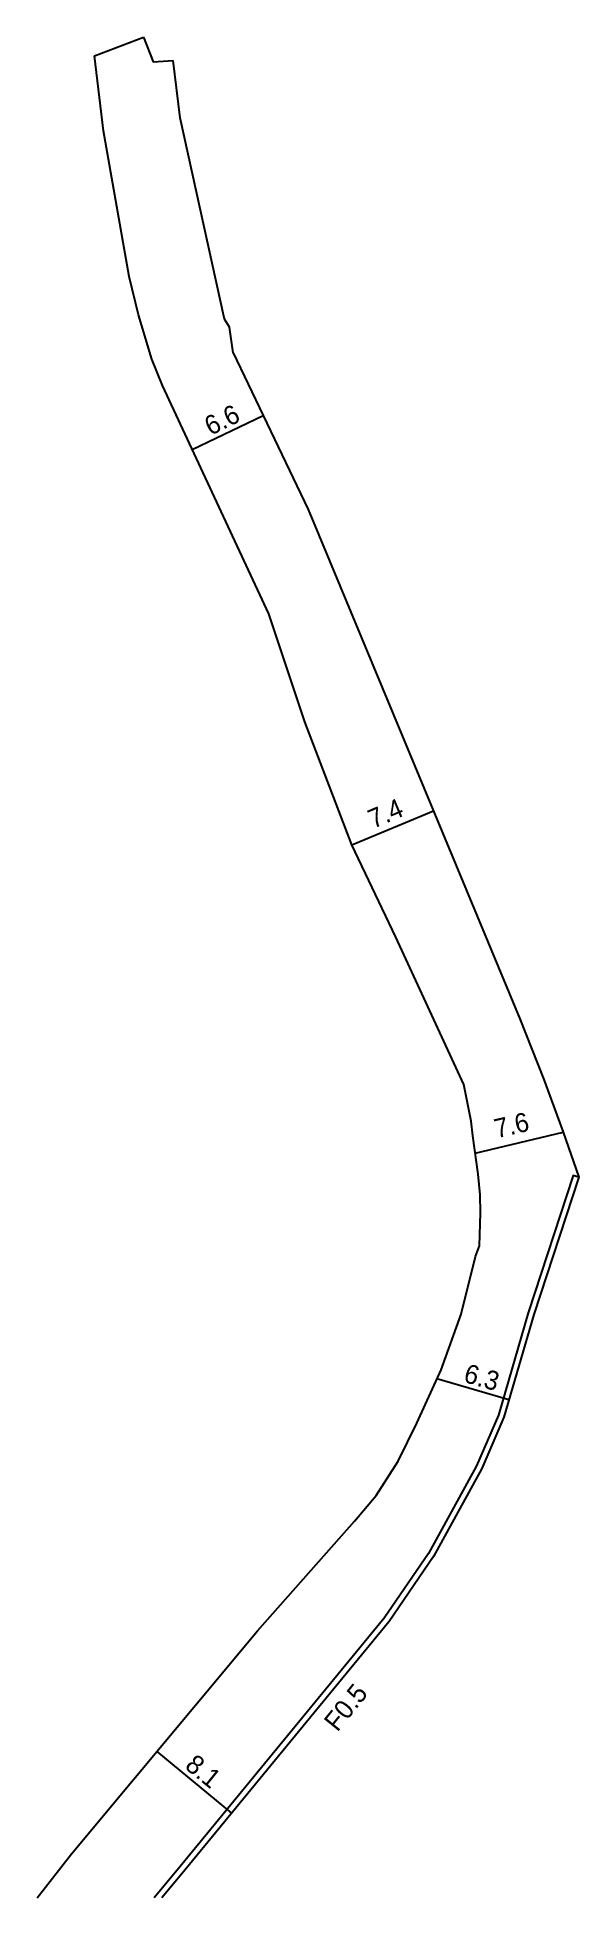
# Model space of a CAD drawing. Header units: metres. Extents: x -29600 to -28000, y -75000 to -73800.
# Drawn here: x -29133.1 to -29087.6, y -74400 to -74244 of the extents above; entities that cross this region are included whole.
import ezdxf

# ---------------------------------------------------------------- set-up
doc = ezdxf.new("R2010")
doc.units = ezdxf.units.M
doc.header["$LTSCALE"] = 2.5
for name, color, linetype in [('側溝・桝', 7, 'Continuous'), ('幅員', 7, 'Continuous'), ('道路', 7, 'Continuous')]:
    doc.layers.add(name, color=color, linetype=linetype)
doc.styles.get("Standard").update_dxf_attribs({"font": ''})
doc.styles.get('Standard').set_extended_font_data('@MS PGothic')

msp = doc.modelspace()

# ---------------------------------------------------------------- texts
at = {"layer": '側溝・桝'}
msp.add_text('F0.5', height=1.6, rotation=51, dxfattribs=at).set_placement((-29107.88, -74386.15))
at = {"layer": '幅員'}
for s, rotation, p in [('6.6', 26, (-29118.53, -74277.39)), ('7.4', 23, (-29104.87, -74310.35)), ('7.6', 13, (-29094.5, -74336.3)), ('6.3', 344, (-29097.37, -74356.71)), ('8.1', 321, (-29120.77, -74389.09))]:
    msp.add_text(s, height=1.6, rotation=rotation, dxfattribs=at).set_placement(p)

# ---------------------------------------------------------------- linework, layer by layer
at = {"layer": '側溝・桝'}
msp.add_lwpolyline([(-29087.61, -74339.57), (-29088.08, -74339.42), (-29091.87, -74350.94), (-29094.36, -74359.51), (-29096.19, -74363.78), (-29100.24, -74371.12), (-29103.94, -74376.54), (-29121.07, -74397.38), (-29123.26, -74400)], dxfattribs=at)
at = {"layer": '幅員'}
for points in [[(-29120.06, -74278.54), (-29114.1, -74275.68)], [(-29106.66, -74311.68), (-29099.81, -74308.83)], [(-29096.31, -74337.54), (-29088.93, -74335.78)], [(-29099.52, -74356.46), (-29093.48, -74358.22)], [(-29123.05, -74387.74), (-29116.76, -74392.91)]]:
    msp.add_lwpolyline(points, dxfattribs=at)
at = {"layer": '道路'}
for points in [[(-29128.26, -74245.51), (-29124.15, -74243.95)], [(-29125.35, -74264.01), (-29127.51, -74251.79), (-29128.26, -74245.51)], [(-29133.09, -74400), (-29130.21, -74396.31), (-29114.59, -74377.61), (-29106.44, -74368.4), (-29104.63, -74366.26), (-29102.78, -74363.37), (-29101.22, -74360.2), (-29099.18, -74355.72), (-29097.48, -74351.06), (-29096.28, -74346.21), (-29095.96, -74345.32), (-29095.87, -74342.55), (-29095.89, -74341.03), (-29096.07, -74339.32), (-29096.51, -74336.1), (-29096.65, -74334.85), (-29097.26, -74331.78), (-29102.97, -74319.43), (-29106.66, -74311.68), (-29110.6, -74301.37), (-29113.64, -74292.3), (-29122.57, -74273.16), (-29123.47, -74270.94), (-29124.57, -74267.24), (-29125.35, -74264.01)], [(-29116.62, -74270.42), (-29110.32, -74283.56), (-29092.55, -74326.28), (-29090.54, -74331.37), (-29088.93, -74335.78), (-29087.61, -74339.57), (-29091.4, -74351.09), (-29093.9, -74359.68), (-29095.75, -74363.99), (-29099.82, -74371.38), (-29103.54, -74376.83), (-29120.7, -74397.69), (-29122.62, -74400)]]:
    msp.add_lwpolyline(points, dxfattribs=at)
at = {"layer": '道路', "flags": 128}
for points in [[(-29124.15, -74243.95), (-29123.36, -74246.01), (-29121.67, -74245.89)], [(-29117.37, -74267.6), (-29121.09, -74250.71), (-29121.67, -74245.89)], [(-29116.62, -74270.42), (-29116.94, -74268.26), (-29117.37, -74267.6)]]:
    msp.add_lwpolyline(points, dxfattribs=at)

msp.set_redraw_order([(e.dxf.handle, doc.entitydb.next_handle()) for e in msp.query("TEXT MTEXT ATTDEF DIMENSION ARC_DIMENSION")])  # texts and dimensions are drawn at this point

doc.saveas('drawing.dxf')
